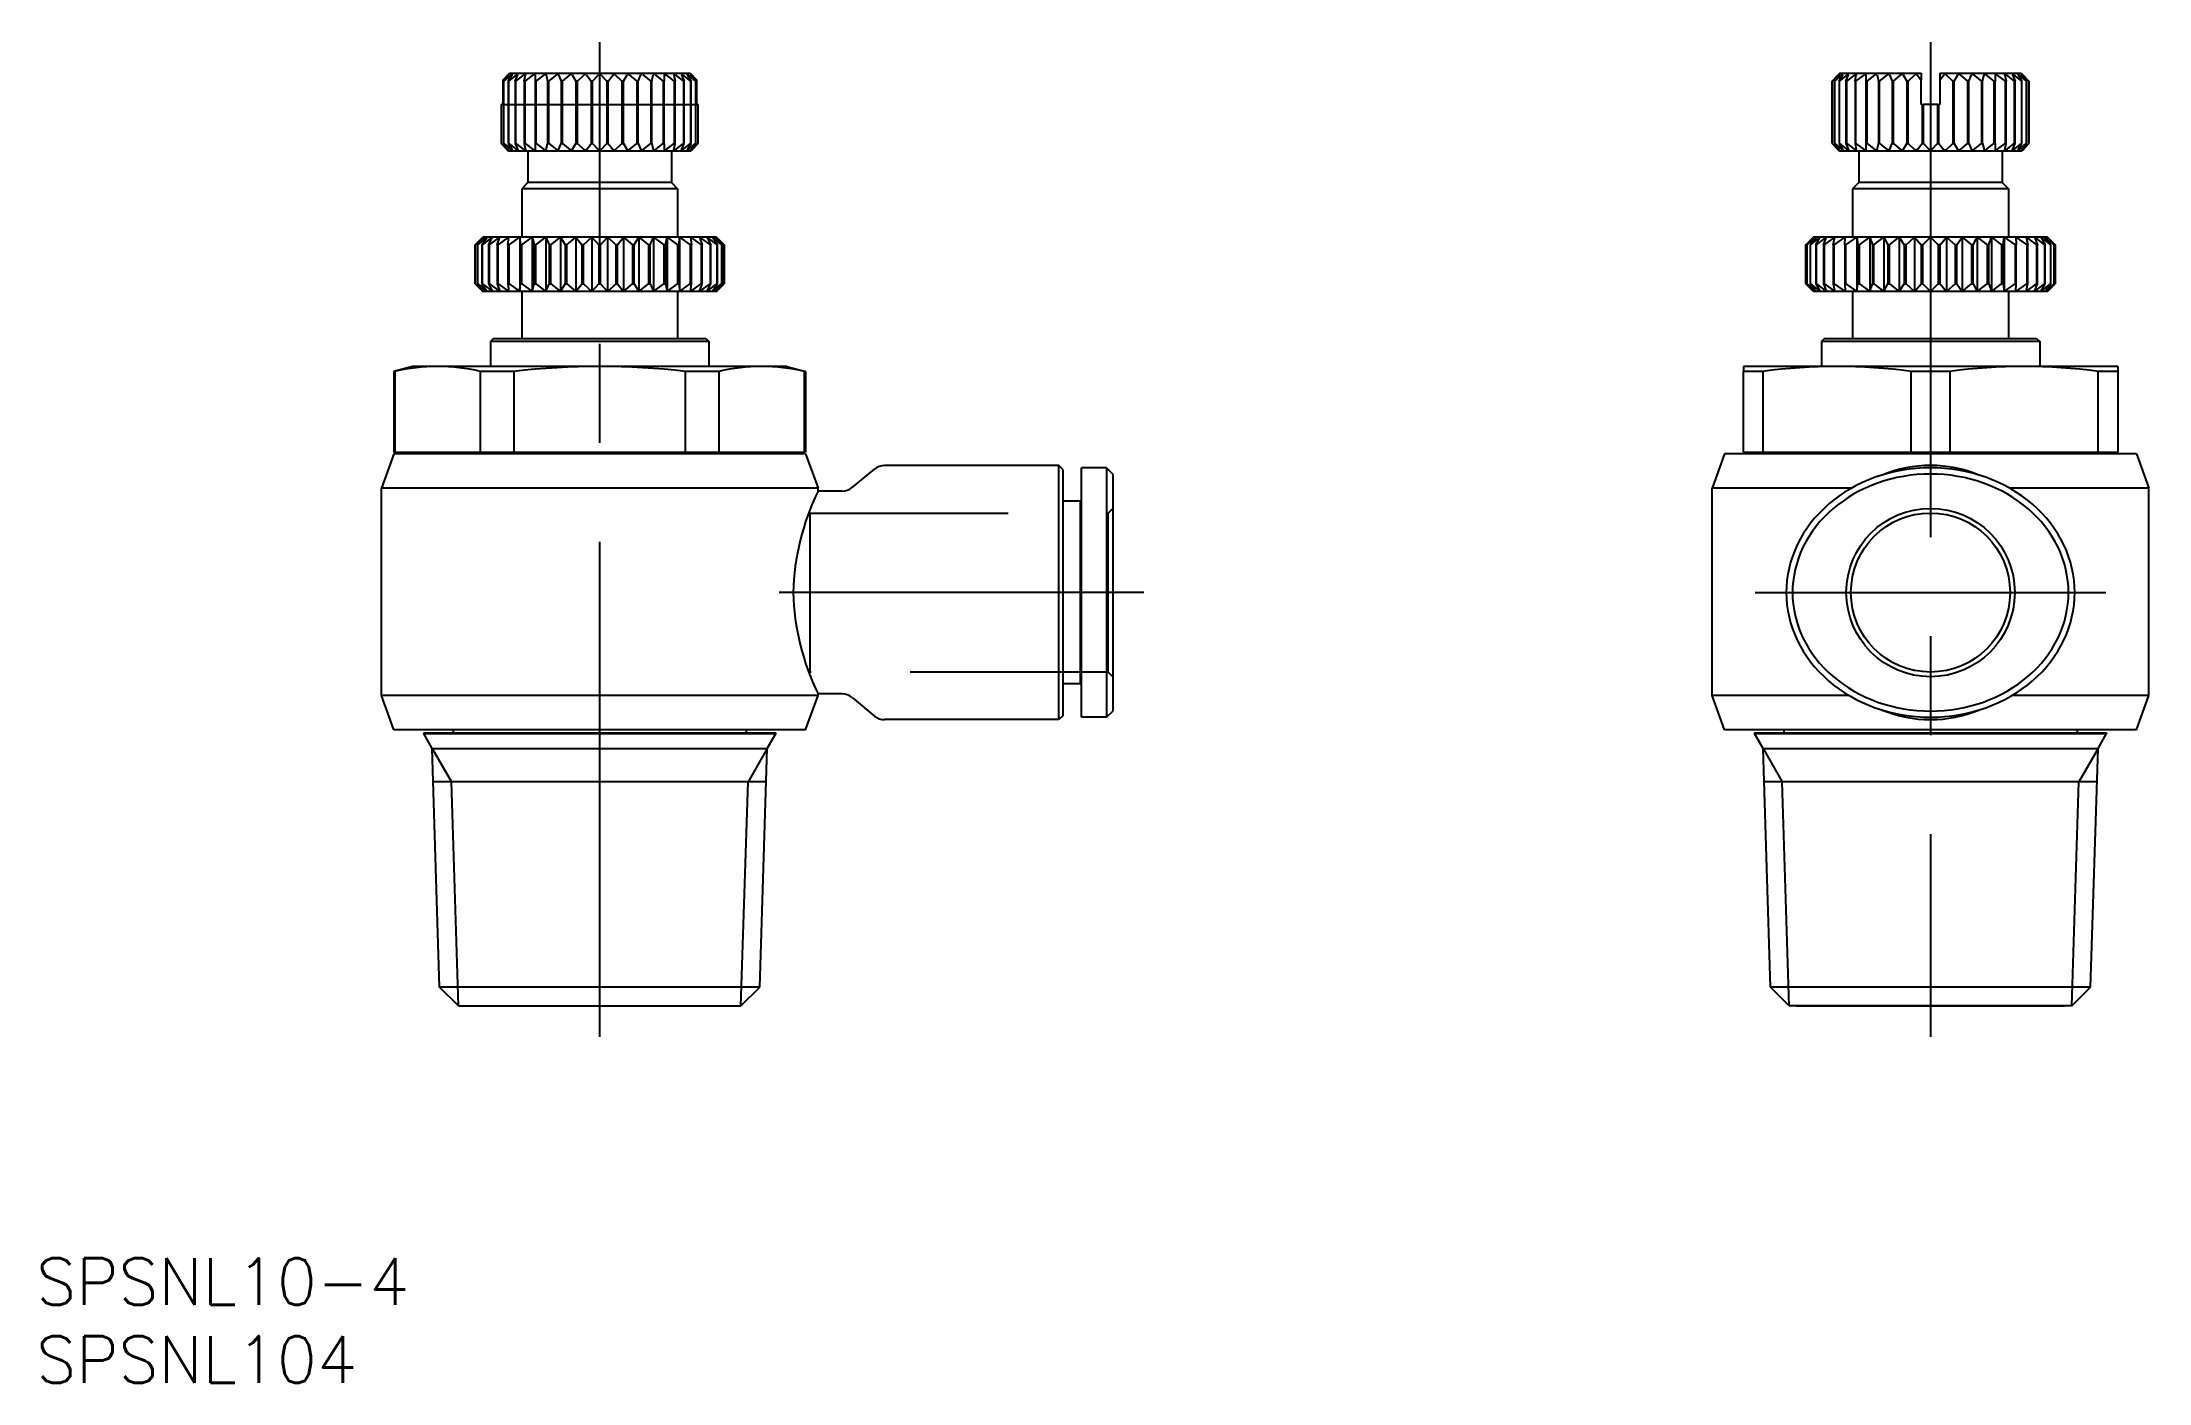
# Model space of a CAD drawing. Extents: x -121 to 14, y -51 to 35.
import ezdxf

# ---------------------------------------------------------------- set-up
doc = ezdxf.new("R2010")
doc.units = 0
doc.linetypes.add('CENTER', pattern=[50.8, 31.75, -6.35, 6.35, -6.35])
doc.linetypes.add('DASHED', pattern=[19.05, 12.7, -6.35])
doc.layers.get('0').update_dxf_attribs({"linetype": 'CONTINUOUS'})
doc.layers.add('CENTER', color=1, linetype='CENTER')
doc.styles.get("Standard").update_dxf_attribs({"font": 'txt.shx', "height": 3, "bigfont": 'bigfont.shx'})

# ---------------------------------------------------------------- blocks, each defined once
blk = doc.blocks.new('*U3')
at = {"color": 7, "linetype": 'CONTINUOUS'}
blk.add_text('SPSNL104', height=3, dxfattribs=at).set_placement((-121.46, -50.69))
blk = doc.blocks.new('*U4')
at = {"color": 7, "linetype": 'CONTINUOUS'}
blk.add_text('SPSNL10-4', height=3, dxfattribs=at).set_placement((-121.46, -45.69))

msp = doc.modelspace()

# ---------------------------------------------------------------- linework, layer by layer
at = {"color": 7, "linetype": 'CONTINUOUS'}
for p, q in [((-91.55, 32.87), (-91.12, 33.3)), ((-91.55, 32.87), (-91.2, 33.2)), ((-91.55, 32.87), (-91.55, 31.3)), ((-91.49, 32.8), (-91.17, 33.2)), ((-91.49, 32.8), (-91.49, 28.8)), ((-91.47, 32.8), (-91.49, 32.8)), ((-91.47, 32.8), (-90.99, 33.2)), ((-91.47, 28.8), (-91.47, 32.8)), ((-91.19, 32.8), (-90.95, 33.2)), ((-91.19, 32.8), (-91.19, 28.8)), ((-91.15, 32.8), (-91.19, 32.8)), ((-91.15, 32.8), (-90.64, 33.2)), ((-91.15, 28.8), (-91.15, 32.8)), ((-91.12, 33.3), (-79.53, 33.3)), ((-90.75, 32.8), (-90.58, 33.2)), ((-90.74, 32.8), (-90.74, 28.8)), ((-90.7, 32.8), (-90.74, 32.8)), ((-90.7, 32.8), (-90.17, 33.2)), ((-90.7, 28.8), (-90.7, 32.8)), ((-90.17, 32.8), (-90.08, 33.2)), ((-90.17, 32.8), (-90.17, 28.8)), ((-90.11, 32.8), (-90.17, 32.8)), ((-90.11, 32.8), (-89.57, 33.2)), ((-90.11, 28.8), (-90.11, 32.8)), ((-89.47, 33.2), (-89.47, 32.8)), ((-89.47, 32.8), (-89.47, 28.8)), ((-89.4, 32.8), (-89.47, 32.8)), ((-89.4, 32.8), (-88.87, 33.2)), ((-89.4, 28.8), (-89.4, 32.8)), ((-88.76, 33.2), (-88.67, 32.8)), ((-88.67, 32.8), (-88.67, 28.8)), ((-88.59, 32.8), (-88.67, 32.8)), ((-88.59, 32.8), (-88.08, 33.2)), ((-88.59, 28.8), (-88.59, 32.8)), ((-87.96, 33.2), (-87.79, 32.8)), ((-87.79, 32.8), (-87.79, 28.8)), ((-87.71, 32.8), (-87.79, 32.8)), ((-87.71, 32.8), (-87.23, 33.2)), ((-87.71, 28.8), (-87.71, 32.8)), ((-87.09, 33.2), (-86.85, 32.8)), ((-86.85, 32.8), (-86.85, 28.8)), ((-86.76, 32.8), (-86.85, 32.8)), ((-86.76, 32.8), (-86.33, 33.2)), ((-86.76, 28.8), (-86.76, 32.8)), ((-86.18, 33.2), (-85.87, 32.8)), ((-85.87, 32.8), (-85.87, 28.8)), ((-85.78, 32.8), (-85.87, 32.8)), ((-85.78, 32.8), (-85.4, 33.2)), ((-85.78, 28.8), (-85.78, 32.8)), ((-85.26, 33.2), (-84.88, 32.8)), ((-84.88, 32.8), (-84.88, 28.8)), ((-84.79, 32.8), (-84.88, 32.8)), ((-84.79, 32.8), (-84.47, 33.2)), ((-84.79, 28.8), (-84.79, 32.8)), ((-84.33, 33.2), (-83.9, 32.8)), ((-83.9, 32.8), (-83.9, 28.8)), ((-83.81, 32.8), (-83.9, 32.8)), ((-83.81, 32.8), (-83.56, 33.2)), ((-83.81, 28.8), (-83.81, 32.8)), ((-83.43, 33.2), (-82.95, 32.8)), ((-82.95, 32.8), (-82.95, 28.8)), ((-82.87, 32.8), (-82.95, 32.8)), ((-82.87, 32.8), (-82.7, 33.2)), ((-82.87, 28.8), (-82.87, 32.8)), ((-82.57, 33.2), (-82.06, 32.8)), ((-82.06, 32.8), (-82.06, 28.8)), ((-81.98, 32.8), (-82.06, 32.8)), ((-81.98, 32.8), (-81.9, 33.2)), ((-81.98, 28.8), (-81.98, 32.8)), ((-81.78, 33.2), (-81.25, 32.8)), ((-81.26, 32.8), (-81.26, 28.8)), ((-81.19, 32.8), (-81.26, 32.8)), ((-81.19, 33.2), (-81.19, 32.8)), ((-81.19, 28.8), (-81.19, 32.8)), ((-81.08, 33.2), (-80.55, 32.8)), ((-80.57, 33.2), (-80.49, 32.8)), ((-80.55, 32.8), (-80.55, 28.8)), ((-80.49, 32.8), (-80.55, 32.8)), ((-80.49, 33.2), (-79.96, 32.8)), ((-80.49, 28.8), (-80.49, 32.8)), ((-80.08, 33.2), (-79.91, 32.8)), ((-80.01, 33.2), (-79.5, 32.8)), ((-79.96, 32.8), (-79.96, 28.8)), ((-79.91, 32.8), (-79.96, 32.8)), ((-79.91, 28.8), (-79.91, 32.8)), ((-79.71, 33.2), (-79.47, 32.8)), ((-79.67, 33.2), (-79.19, 32.8)), ((-79.53, 33.3), (-79.11, 32.87)), ((-79.5, 32.8), (-79.5, 28.8)), ((-79.47, 32.8), (-79.5, 32.8)), ((-79.48, 33.2), (-79.17, 32.8)), ((-79.47, 28.8), (-79.47, 32.8)), ((-79.46, 33.2), (-79.11, 32.87)), ((-79.19, 32.8), (-79.19, 28.8)), ((-79.17, 32.8), (-79.19, 32.8)), ((-79.17, 28.8), (-79.17, 32.8)), ((-79.11, 31.3), (-79.11, 32.87)), ((-6.31, 32.8), (-5.93, 33.2)), ((-6.31, 32.8), (-6.31, 28.8)), ((-6.3, 32.8), (-6.31, 32.8)), ((-6.3, 32.8), (-5.87, 33.2)), ((-6.3, 28.8), (-6.3, 32.8)), ((-6.16, 32.8), (-5.85, 33.2)), ((-6.16, 32.8), (-6.16, 28.8)), ((-6.14, 32.8), (-6.16, 32.8)), ((-6.14, 32.8), (-5.66, 33.2)), ((-6.14, 28.8), (-6.14, 32.8)), ((-5.82, 33.3), (-5.93, 33.2)), ((-5.86, 32.8), (-5.62, 33.2)), ((-5.86, 32.8), (-5.86, 28.8)), ((-5.83, 32.8), (-5.86, 32.8)), ((-5.83, 32.8), (-5.32, 33.2)), ((-5.83, 28.8), (-5.83, 32.8)), ((-5.82, 33.3), (-0.6, 33.3)), ((-5.42, 32.8), (-5.25, 33.2)), ((-5.42, 32.8), (-5.42, 28.8)), ((-5.37, 32.8), (-5.42, 32.8)), ((-5.37, 32.8), (-4.84, 33.2)), ((-5.37, 28.8), (-5.37, 32.8)), ((-4.84, 32.8), (-4.76, 33.2)), ((-4.84, 32.8), (-4.84, 28.8)), ((-4.78, 32.8), (-4.84, 32.8)), ((-4.78, 32.8), (-4.24, 33.2)), ((-4.78, 28.8), (-4.78, 32.8)), ((-4.14, 33.2), (-4.14, 32.8)), ((-4.14, 32.8), (-4.14, 28.8)), ((-4.07, 32.8), (-4.14, 32.8)), ((-4.07, 32.8), (-3.54, 33.2)), ((-4.07, 28.8), (-4.07, 32.8)), ((-3.43, 33.2), (-3.34, 32.8)), ((-3.34, 32.8), (-3.34, 28.8)), ((-3.27, 32.8), (-3.34, 32.8)), ((-3.27, 32.8), (-2.76, 33.2)), ((-3.27, 28.8), (-3.27, 32.8)), ((-2.63, 33.2), (-2.46, 32.8)), ((-2.46, 32.8), (-2.46, 28.8)), ((-2.38, 32.8), (-2.46, 32.8)), ((-2.38, 32.8), (-1.9, 33.2)), ((-2.38, 28.8), (-2.38, 32.8)), ((-1.76, 33.2), (-1.52, 32.8)), ((-1.52, 32.8), (-1.52, 28.8)), ((-1.43, 32.8), (-1.52, 32.8)), ((-1.43, 32.8), (-1, 33.2)), ((-1.43, 28.8), (-1.43, 32.8)), ((-0.86, 33.2), (-0.6, 32.87)), ((-0.6, 33.3), (-0.6, 32.87)), ((-0.6, 31.3), (-0.6, 32.87)), ((0.6, 33.3), (5.82, 33.3)), ((0.6, 33.3), (0.6, 32.87)), ((0.6, 32.87), (0.86, 33.2)), ((0.6, 32.87), (0.6, 31.3)), ((1, 33.2), (1.43, 32.8)), ((1.43, 32.8), (1.43, 28.8)), ((1.52, 32.8), (1.43, 32.8)), ((1.52, 32.8), (1.76, 33.2)), ((1.52, 28.8), (1.52, 32.8)), ((1.9, 33.2), (2.38, 32.8)), ((2.38, 32.8), (2.38, 28.8)), ((2.46, 32.8), (2.38, 32.8)), ((2.46, 32.8), (2.63, 33.2)), ((2.46, 28.8), (2.46, 32.8)), ((2.76, 33.2), (3.27, 32.8)), ((3.27, 32.8), (3.27, 28.8)), ((3.34, 32.8), (3.27, 32.8)), ((3.34, 32.8), (3.43, 33.2)), ((3.34, 28.8), (3.34, 32.8)), ((3.54, 33.2), (4.07, 32.8)), ((4.07, 32.8), (4.07, 28.8)), ((4.14, 32.8), (4.07, 32.8)), ((4.14, 33.2), (4.14, 32.8)), ((4.14, 28.8), (4.14, 32.8)), ((4.24, 33.2), (4.78, 32.8)), ((4.76, 33.2), (4.84, 32.8)), ((4.78, 32.8), (4.78, 28.8)), ((4.84, 32.8), (4.78, 32.8)), ((4.84, 33.2), (5.37, 32.8)), ((4.84, 28.8), (4.84, 32.8)), ((5.25, 33.2), (5.42, 32.8)), ((5.32, 33.2), (5.83, 32.8)), ((5.37, 32.8), (5.37, 28.8)), ((5.42, 32.8), (5.37, 32.8)), ((5.42, 28.8), (5.42, 32.8)), ((5.62, 33.2), (5.86, 32.8)), ((5.66, 33.2), (6.14, 32.8)), ((5.82, 33.3), (5.9, 33.23)), ((5.83, 32.8), (5.83, 28.8)), ((5.86, 32.8), (5.83, 32.8)), ((5.85, 33.2), (6.16, 32.8)), ((5.86, 28.8), (5.86, 32.8)), ((5.87, 33.2), (6.3, 32.8)), ((5.9, 33.23), (6.31, 32.8)), ((6.14, 32.8), (6.14, 28.8)), ((6.16, 32.8), (6.14, 32.8)), ((6.16, 28.8), (6.16, 32.8)), ((6.3, 32.8), (6.3, 28.8)), ((6.31, 32.8), (6.3, 32.8)), ((6.31, 28.8), (6.31, 32.8)), ((-91.64, 31.3), (-91.63, 31.3)), ((-91.64, 31.3), (-91.64, 28.8)), ((-91.55, 31.3), (-91.63, 31.3)), ((-91.63, 28.8), (-91.63, 31.3)), ((-79.03, 31.3), (-79.11, 31.3)), ((-79.03, 31.3), (-79.02, 31.3)), ((-79.03, 31.3), (-79.03, 28.8)), ((-79.02, 28.8), (-79.02, 31.3)), ((-0.54, 31.3), (-0.6, 31.3)), ((-0.54, 31.3), (-0.54, 28.8)), ((-0.54, 31.3), (-0.45, 31.3)), ((-0.07, 31.3), (-0.45, 31.3)), ((-0.45, 28.8), (-0.45, 31.3)), ((0.07, 31.3), (-0.07, 31.3)), ((0.45, 31.3), (0.07, 31.3)), ((0.45, 31.3), (0.45, 28.8)), ((0.45, 31.3), (0.54, 31.3)), ((0.6, 31.3), (0.54, 31.3)), ((0.54, 28.8), (0.54, 31.3)), ((-91.64, 28.8), (-91.26, 28.4)), ((-91.64, 28.8), (-91.63, 28.8)), ((-91.63, 28.8), (-91.2, 28.4)), ((-91.49, 28.8), (-91.17, 28.4)), ((-91.49, 28.8), (-91.47, 28.8)), ((-91.47, 28.8), (-90.99, 28.4)), ((-91.26, 28.4), (-91.23, 28.38)), ((-91.15, 28.3), (-91.23, 28.38)), ((-91.19, 28.8), (-90.95, 28.4)), ((-91.19, 28.8), (-91.15, 28.8)), ((-91.15, 28.8), (-90.64, 28.4)), ((-90.75, 28.8), (-90.58, 28.4)), ((-90.74, 28.8), (-90.7, 28.8)), ((-90.7, 28.8), (-90.17, 28.4)), ((-90.17, 28.8), (-90.08, 28.4)), ((-90.17, 28.8), (-90.11, 28.8)), ((-90.11, 28.8), (-89.57, 28.4)), ((-89.47, 28.8), (-89.47, 28.4)), ((-89.47, 28.8), (-89.4, 28.8)), ((-89.4, 28.8), (-88.87, 28.4)), ((-88.76, 28.4), (-88.67, 28.8)), ((-88.67, 28.8), (-88.59, 28.8)), ((-88.59, 28.8), (-88.08, 28.4)), ((-87.96, 28.4), (-87.79, 28.8)), ((-87.79, 28.8), (-87.71, 28.8)), ((-87.71, 28.8), (-87.23, 28.4)), ((-87.09, 28.4), (-86.85, 28.8)), ((-86.85, 28.8), (-86.76, 28.8)), ((-86.76, 28.8), (-86.33, 28.4)), ((-86.18, 28.4), (-85.87, 28.8)), ((-85.87, 28.8), (-85.78, 28.8)), ((-85.78, 28.8), (-85.4, 28.4)), ((-85.26, 28.4), (-84.88, 28.8)), ((-84.88, 28.8), (-84.79, 28.8)), ((-84.79, 28.8), (-84.47, 28.4)), ((-84.33, 28.4), (-83.9, 28.8)), ((-83.9, 28.8), (-83.81, 28.8)), ((-83.81, 28.8), (-83.56, 28.4)), ((-83.43, 28.4), (-82.95, 28.8)), ((-82.95, 28.8), (-82.87, 28.8)), ((-82.87, 28.8), (-82.7, 28.4)), ((-82.57, 28.4), (-82.06, 28.8)), ((-82.06, 28.8), (-81.98, 28.8)), ((-81.98, 28.8), (-81.9, 28.4)), ((-81.78, 28.4), (-81.25, 28.8)), ((-81.26, 28.8), (-81.19, 28.8)), ((-81.19, 28.8), (-81.19, 28.4)), ((-81.08, 28.4), (-80.55, 28.8)), ((-80.57, 28.4), (-80.49, 28.8)), ((-80.55, 28.8), (-80.49, 28.8)), ((-80.49, 28.4), (-79.96, 28.8)), ((-80.08, 28.4), (-79.91, 28.8)), ((-80.01, 28.4), (-79.5, 28.8)), ((-79.96, 28.8), (-79.91, 28.8)), ((-79.71, 28.4), (-79.47, 28.8)), ((-79.67, 28.4), (-79.19, 28.8)), ((-79.5, 28.8), (-79.47, 28.8)), ((-79.5, 28.3), (-79.43, 28.38)), ((-79.48, 28.4), (-79.17, 28.8)), ((-79.46, 28.4), (-79.03, 28.8)), ((-79.43, 28.38), (-79.4, 28.4)), ((-79.4, 28.4), (-79.02, 28.8)), ((-79.19, 28.8), (-79.17, 28.8)), ((-79.03, 28.8), (-79.02, 28.8)), ((-6.31, 28.8), (-5.93, 28.4)), ((-6.31, 28.8), (-6.3, 28.8)), ((-6.3, 28.8), (-5.87, 28.4)), ((-6.16, 28.8), (-5.85, 28.4)), ((-6.16, 28.8), (-6.14, 28.8)), ((-6.14, 28.8), (-5.66, 28.4)), ((-5.93, 28.4), (-5.9, 28.38)), ((-5.82, 28.3), (-5.9, 28.38)), ((-5.86, 28.8), (-5.62, 28.4)), ((-5.86, 28.8), (-5.83, 28.8)), ((-5.83, 28.8), (-5.32, 28.4)), ((-5.42, 28.8), (-5.25, 28.4)), ((-5.42, 28.8), (-5.37, 28.8)), ((-5.37, 28.8), (-4.84, 28.4)), ((-4.84, 28.8), (-4.76, 28.4)), ((-4.84, 28.8), (-4.78, 28.8)), ((-4.78, 28.8), (-4.24, 28.4)), ((-4.14, 28.8), (-4.14, 28.4)), ((-4.14, 28.8), (-4.07, 28.8)), ((-4.07, 28.8), (-3.54, 28.4)), ((-3.43, 28.4), (-3.34, 28.8)), ((-3.34, 28.8), (-3.27, 28.8)), ((-3.27, 28.8), (-2.76, 28.4)), ((-2.63, 28.4), (-2.46, 28.8)), ((-2.46, 28.8), (-2.38, 28.8)), ((-2.38, 28.8), (-1.9, 28.4)), ((-1.76, 28.4), (-1.52, 28.8)), ((-1.52, 28.8), (-1.43, 28.8)), ((-1.43, 28.8), (-1, 28.4)), ((-0.86, 28.4), (-0.54, 28.8)), ((-0.54, 28.8), (-0.45, 28.8)), ((-0.45, 28.8), (-0.07, 28.4)), ((0.07, 28.4), (0.45, 28.8)), ((0.45, 28.8), (0.54, 28.8)), ((0.54, 28.8), (0.86, 28.4)), ((1, 28.4), (1.43, 28.8)), ((1.43, 28.8), (1.52, 28.8)), ((1.52, 28.8), (1.76, 28.4)), ((1.9, 28.4), (2.38, 28.8)), ((2.38, 28.8), (2.46, 28.8)), ((2.46, 28.8), (2.63, 28.4)), ((2.76, 28.4), (3.27, 28.8)), ((3.27, 28.8), (3.34, 28.8)), ((3.34, 28.8), (3.43, 28.4)), ((3.54, 28.4), (4.07, 28.8)), ((4.07, 28.8), (4.14, 28.8)), ((4.14, 28.8), (4.14, 28.4)), ((4.24, 28.4), (4.78, 28.8)), ((4.76, 28.4), (4.84, 28.8)), ((4.78, 28.8), (4.84, 28.8)), ((4.84, 28.4), (5.37, 28.8)), ((5.25, 28.4), (5.42, 28.8)), ((5.32, 28.4), (5.83, 28.8)), ((5.37, 28.8), (5.42, 28.8)), ((5.62, 28.4), (5.86, 28.8)), ((5.66, 28.4), (6.14, 28.8)), ((5.82, 28.3), (5.9, 28.38)), ((5.83, 28.8), (5.86, 28.8)), ((5.85, 28.4), (6.16, 28.8)), ((5.87, 28.4), (6.3, 28.8)), ((5.9, 28.38), (5.93, 28.4)), ((5.93, 28.4), (6.31, 28.8)), ((6.14, 28.8), (6.16, 28.8)), ((6.3, 28.8), (6.31, 28.8)), ((-79.5, 28.3), (-91.15, 28.3)), ((-89.93, 28.3), (-89.93, 26.3)), ((-80.73, 28.3), (-80.73, 26.3)), ((5.82, 28.3), (-5.82, 28.3)), ((-4.6, 28.3), (-4.6, 26.3)), ((4.6, 28.3), (4.6, 26.3)), ((-89.93, 26.3), (-90.33, 25.9)), ((-90.33, 25.9), (-90.33, 22.8)), ((-80.33, 25.9), (-90.33, 25.9)), ((-80.73, 26.3), (-89.93, 26.3)), ((-80.73, 26.3), (-80.33, 25.9)), ((-80.33, 25.9), (-80.33, 22.8)), ((-4.6, 26.3), (-5, 25.9)), ((5, 25.9), (-5, 25.9)), ((-5, 25.9), (-5, 22.8)), ((4.6, 26.3), (-4.6, 26.3)), ((4.6, 26.3), (5, 25.9)), ((5, 25.9), (5, 22.8)), ((-93.31, 22.3), (-92.83, 22.8)), ((-93.31, 22.3), (-92.76, 22.8)), ((-93.31, 22.3), (-93.31, 19.8)), ((-93.31, 19.8), (-93.31, 22.3)), ((-93.31, 22.3), (-93.31, 22.3)), ((-93.17, 22.3), (-92.76, 22.8)), ((-93.17, 22.3), (-93.17, 19.8)), ((-93.15, 22.3), (-93.17, 22.3)), ((-93.15, 22.3), (-92.55, 22.8)), ((-93.15, 19.8), (-93.15, 22.3)), ((-92.89, 22.3), (-92.55, 22.8)), ((-92.89, 22.3), (-92.89, 19.8)), ((-92.85, 22.3), (-92.89, 22.3)), ((-92.85, 22.3), (-92.21, 22.8)), ((-92.85, 19.8), (-92.85, 22.3)), ((-77.83, 22.8), (-92.83, 22.8)), ((-92.46, 22.3), (-92.21, 22.8)), ((-92.46, 22.3), (-92.46, 19.8)), ((-92.4, 22.3), (-92.46, 22.3)), ((-92.4, 22.3), (-91.74, 22.8)), ((-92.4, 19.8), (-92.4, 22.3)), ((-91.9, 22.3), (-91.74, 22.8)), ((-91.9, 22.3), (-91.9, 19.8)), ((-91.83, 22.3), (-91.9, 22.3)), ((-91.83, 22.3), (-91.15, 22.8)), ((-91.83, 19.8), (-91.83, 22.3)), ((-91.22, 22.3), (-91.15, 22.8)), ((-91.22, 22.3), (-91.22, 19.8)), ((-91.13, 22.3), (-91.22, 22.3)), ((-91.13, 22.3), (-90.45, 22.8)), ((-91.13, 19.8), (-91.13, 22.3)), ((-90.45, 22.8), (-90.45, 19.3)), ((-90.45, 22.8), (-90.42, 22.3)), ((-90.42, 22.3), (-90.42, 19.8)), ((-90.33, 22.3), (-90.42, 22.3)), ((-90.33, 22.3), (-89.65, 22.8)), ((-90.33, 19.8), (-90.33, 22.3)), ((-89.65, 22.8), (-89.65, 19.3)), ((-89.65, 22.8), (-89.54, 22.3)), ((-89.54, 22.3), (-89.54, 19.8)), ((-89.43, 22.3), (-89.54, 22.3)), ((-89.43, 22.3), (-88.78, 22.8)), ((-89.43, 19.8), (-89.43, 22.3)), ((-88.78, 22.8), (-88.78, 19.3)), ((-88.78, 22.8), (-88.57, 22.3)), ((-88.57, 22.3), (-88.57, 19.8)), ((-88.46, 22.3), (-88.57, 22.3)), ((-88.46, 22.3), (-87.84, 22.8)), ((-88.46, 19.8), (-88.46, 22.3)), ((-87.84, 22.8), (-87.84, 19.3)), ((-87.84, 22.8), (-87.54, 22.3)), ((-87.54, 22.3), (-87.54, 19.8)), ((-87.43, 22.3), (-87.54, 22.3)), ((-87.43, 22.3), (-86.86, 22.8)), ((-87.43, 19.8), (-87.43, 22.3)), ((-86.85, 22.8), (-86.85, 19.3)), ((-86.85, 22.8), (-86.48, 22.3)), ((-86.48, 22.3), (-86.48, 19.8)), ((-86.36, 22.3), (-86.48, 22.3)), ((-86.36, 22.3), (-85.84, 22.8)), ((-86.36, 19.8), (-86.36, 22.3)), ((-85.84, 22.8), (-85.84, 19.3)), ((-85.84, 22.8), (-85.39, 22.3)), ((-85.39, 22.3), (-85.39, 19.8)), ((-85.27, 22.3), (-85.39, 22.3)), ((-85.27, 22.3), (-84.82, 22.8)), ((-85.27, 19.8), (-85.27, 22.3)), ((-84.82, 22.8), (-84.82, 19.3)), ((-84.81, 22.8), (-84.3, 22.3)), ((-84.3, 22.3), (-84.3, 19.8)), ((-84.18, 22.3), (-84.3, 22.3)), ((-84.18, 22.3), (-83.8, 22.8)), ((-84.18, 19.8), (-84.18, 22.3)), ((-83.8, 22.8), (-83.8, 19.3)), ((-83.8, 22.8), (-83.23, 22.3)), ((-83.23, 22.3), (-83.23, 19.8)), ((-83.11, 22.3), (-83.23, 22.3)), ((-83.11, 22.3), (-82.82, 22.8)), ((-83.11, 19.8), (-83.11, 22.3)), ((-82.82, 22.8), (-82.82, 19.3)), ((-82.82, 22.8), (-82.2, 22.3)), ((-82.2, 22.3), (-82.2, 19.8)), ((-82.09, 22.3), (-82.2, 22.3)), ((-82.09, 22.3), (-81.88, 22.8)), ((-82.09, 19.8), (-82.09, 22.3)), ((-81.88, 22.8), (-81.88, 19.3)), ((-81.88, 22.8), (-81.22, 22.3)), ((-81.22, 22.3), (-81.22, 19.8)), ((-81.12, 22.3), (-81.22, 22.3)), ((-81.12, 22.3), (-81, 22.8)), ((-81.12, 19.8), (-81.12, 22.3)), ((-81, 22.8), (-81, 19.3)), ((-81, 22.8), (-80.33, 22.3)), ((-80.33, 22.3), (-80.33, 19.8)), ((-80.23, 22.3), (-80.33, 22.3)), ((-80.23, 22.3), (-80.21, 22.8)), ((-80.23, 19.8), (-80.23, 22.3)), ((-80.21, 22.8), (-79.52, 22.3)), ((-80.21, 22.8), (-80.21, 19.3)), ((-79.52, 22.3), (-79.52, 19.8)), ((-79.44, 22.3), (-79.52, 22.3)), ((-79.51, 22.8), (-78.83, 22.3)), ((-79.51, 22.8), (-79.44, 22.3)), ((-79.44, 19.8), (-79.44, 22.3)), ((-78.92, 22.8), (-78.25, 22.3)), ((-78.92, 22.8), (-78.76, 22.3)), ((-78.83, 22.3), (-78.83, 19.8)), ((-78.76, 22.3), (-78.83, 22.3)), ((-78.76, 19.8), (-78.76, 22.3)), ((-78.45, 22.8), (-77.81, 22.3)), ((-78.45, 22.8), (-78.2, 22.3)), ((-78.25, 22.3), (-78.25, 19.8)), ((-78.2, 22.3), (-78.25, 22.3)), ((-78.2, 19.8), (-78.2, 22.3)), ((-78.1, 22.8), (-77.51, 22.3)), ((-78.1, 22.8), (-77.77, 22.3)), ((-77.9, 22.8), (-77.35, 22.3)), ((-77.9, 22.8), (-77.48, 22.3)), ((-77.83, 22.8), (-77.34, 22.3)), ((-77.81, 22.3), (-77.81, 19.8)), ((-77.77, 22.3), (-77.81, 22.3)), ((-77.77, 19.8), (-77.77, 22.3)), ((-77.51, 22.3), (-77.51, 19.8)), ((-77.48, 22.3), (-77.51, 22.3)), ((-77.48, 19.8), (-77.48, 22.3)), ((-77.35, 22.3), (-77.35, 19.8)), ((-77.34, 22.3), (-77.35, 22.3)), ((-77.34, 19.8), (-77.34, 22.3)), ((-8, 22.3), (-7.48, 22.8)), ((-7.5, 22.8), (-8, 22.3)), ((-8, 19.8), (-8, 22.3)), ((-8, 19.8), (-8, 22.3)), ((-8, 22.3), (-8, 22.3)), ((-7.93, 22.3), (-7.48, 22.8)), ((-7.93, 22.3), (-7.93, 19.8)), ((-7.92, 22.3), (-7.93, 22.3)), ((-7.92, 22.3), (-7.34, 22.8)), ((-7.92, 19.8), (-7.92, 22.3)), ((-7.72, 22.3), (-7.34, 22.8)), ((-7.72, 22.3), (-7.72, 19.8)), ((-7.69, 22.3), (-7.72, 22.3)), ((-7.69, 22.3), (-7.07, 22.8)), ((-7.69, 19.8), (-7.69, 22.3)), ((7.5, 22.8), (-7.5, 22.8)), ((-7.36, 22.3), (-7.07, 22.8)), ((-7.36, 22.3), (-7.36, 19.8)), ((-7.31, 22.3), (-7.36, 22.3)), ((-7.31, 22.3), (-6.66, 22.8)), ((-7.31, 19.8), (-7.31, 22.3)), ((-6.87, 22.3), (-6.66, 22.8)), ((-6.87, 22.3), (-6.87, 19.8)), ((-6.8, 22.3), (-6.87, 22.3)), ((-6.8, 22.3), (-6.13, 22.8)), ((-6.8, 19.8), (-6.8, 22.3)), ((-6.24, 22.3), (-6.13, 22.8)), ((-6.24, 22.3), (-6.24, 19.8)), ((-6.17, 22.3), (-6.24, 22.3)), ((-6.17, 22.3), (-5.48, 22.8)), ((-6.17, 19.8), (-6.17, 22.3)), ((-5.5, 22.3), (-5.48, 22.8)), ((-5.5, 22.3), (-5.5, 19.8)), ((-5.42, 22.3), (-5.5, 22.3)), ((-5.42, 22.3), (-4.73, 22.8)), ((-5.42, 19.8), (-5.42, 22.3)), ((-4.73, 22.8), (-4.73, 19.3)), ((-4.73, 22.8), (-4.66, 22.3)), ((-4.66, 22.3), (-4.66, 19.8)), ((-4.56, 22.3), (-4.66, 22.3)), ((-4.56, 22.3), (-3.9, 22.8)), ((-4.56, 19.8), (-4.56, 22.3)), ((-3.9, 22.8), (-3.9, 19.3)), ((-3.9, 22.8), (-3.73, 22.3)), ((-3.73, 22.3), (-3.73, 19.8)), ((-3.63, 22.3), (-3.73, 22.3)), ((-3.63, 22.3), (-2.99, 22.8)), ((-3.63, 19.8), (-3.63, 22.3)), ((-2.99, 22.8), (-2.99, 19.3)), ((-2.99, 22.8), (-2.74, 22.3)), ((-2.74, 22.3), (-2.74, 19.8)), ((-2.62, 22.3), (-2.74, 22.3)), ((-2.62, 22.3), (-2.02, 22.8)), ((-2.62, 19.8), (-2.62, 22.3)), ((-2.02, 22.8), (-2.02, 19.3)), ((-2.02, 22.8), (-1.69, 22.3)), ((-1.69, 22.3), (-1.69, 19.8)), ((-1.57, 22.3), (-1.69, 22.3)), ((-1.57, 22.3), (-1.02, 22.8)), ((-1.57, 19.8), (-1.57, 22.3)), ((-1.02, 22.8), (-1.02, 19.3)), ((-1.02, 22.8), (-0.61, 22.3)), ((-0.61, 22.3), (-0.61, 19.8)), ((-0.49, 22.3), (-0.61, 22.3)), ((-0.49, 22.3), (0, 22.8)), ((-0.49, 19.8), (-0.49, 22.3)), ((0, 22.8), (0, 19.3)), ((0, 22.8), (0.49, 22.3)), ((0.49, 22.3), (0.49, 19.8)), ((0.61, 22.3), (0.49, 22.3)), ((0.61, 22.3), (1.02, 22.8)), ((0.61, 19.8), (0.61, 22.3)), ((1.02, 22.8), (1.02, 19.3)), ((1.02, 22.8), (1.57, 22.3)), ((1.57, 22.3), (1.57, 19.8)), ((1.69, 22.3), (1.57, 22.3)), ((1.69, 22.3), (2.02, 22.8)), ((1.69, 19.8), (1.69, 22.3)), ((2.02, 22.8), (2.62, 22.3)), ((2.02, 22.8), (2.02, 19.3)), ((2.62, 22.3), (2.62, 19.8)), ((2.74, 22.3), (2.62, 22.3)), ((2.74, 22.3), (2.99, 22.8)), ((2.74, 19.8), (2.74, 22.3)), ((2.99, 22.8), (2.99, 19.3)), ((2.99, 22.8), (3.63, 22.3)), ((3.63, 22.3), (3.63, 19.8)), ((3.73, 22.3), (3.63, 22.3)), ((3.73, 22.3), (3.9, 22.8)), ((3.73, 19.8), (3.73, 22.3)), ((3.9, 22.8), (3.9, 19.3)), ((3.9, 22.8), (4.56, 22.3)), ((4.56, 22.3), (4.56, 19.8)), ((4.66, 22.3), (4.56, 22.3)), ((4.66, 22.3), (4.73, 22.8)), ((4.66, 19.8), (4.66, 22.3)), ((4.73, 22.8), (4.73, 19.3)), ((4.73, 22.8), (5.42, 22.3)), ((5.42, 22.3), (5.42, 19.8)), ((5.5, 22.3), (5.42, 22.3)), ((5.48, 22.8), (5.5, 22.3)), ((5.48, 22.8), (6.17, 22.3)), ((5.5, 19.8), (5.5, 22.3)), ((6.13, 22.8), (6.24, 22.3)), ((6.13, 22.8), (6.8, 22.3)), ((6.17, 22.3), (6.17, 19.8)), ((6.24, 22.3), (6.17, 22.3)), ((6.24, 19.8), (6.24, 22.3)), ((6.66, 22.8), (6.87, 22.3)), ((6.66, 22.8), (7.31, 22.3)), ((6.8, 22.3), (6.8, 19.8)), ((6.87, 22.3), (6.8, 22.3)), ((6.87, 19.8), (6.87, 22.3)), ((7.07, 22.8), (7.36, 22.3)), ((7.07, 22.8), (7.69, 22.3)), ((7.31, 22.3), (7.31, 19.8)), ((7.36, 22.3), (7.31, 22.3)), ((7.34, 22.8), (7.92, 22.3)), ((7.34, 22.8), (7.72, 22.3)), ((7.36, 19.8), (7.36, 22.3)), ((7.48, 22.8), (7.93, 22.3)), ((7.48, 22.8), (8, 22.3)), ((7.5, 22.8), (8, 22.3)), ((7.69, 22.3), (7.69, 19.8)), ((7.72, 22.3), (7.69, 22.3)), ((7.72, 19.8), (7.72, 22.3)), ((7.92, 22.3), (7.92, 19.8)), ((7.93, 22.3), (7.92, 22.3)), ((7.93, 19.8), (7.93, 22.3)), ((8, 22.3), (8, 19.8)), ((8, 19.8), (8, 22.3)), ((8, 22.3), (8, 22.3)), ((-93.31, 19.8), (-92.83, 19.3)), ((-93.31, 19.8), (-92.76, 19.3)), ((-93.31, 19.8), (-93.31, 19.8)), ((-93.17, 19.8), (-93.15, 19.8)), ((-93.17, 19.8), (-92.76, 19.3)), ((-93.15, 19.8), (-92.55, 19.3)), ((-92.89, 19.8), (-92.85, 19.8)), ((-92.89, 19.8), (-92.55, 19.3)), ((-92.85, 19.8), (-92.21, 19.3)), ((-77.83, 19.3), (-92.83, 19.3)), ((-92.46, 19.8), (-92.4, 19.8)), ((-92.46, 19.8), (-92.21, 19.3)), ((-92.4, 19.8), (-91.74, 19.3)), ((-91.9, 19.8), (-91.83, 19.8)), ((-91.9, 19.8), (-91.74, 19.3)), ((-91.83, 19.8), (-91.15, 19.3)), ((-91.22, 19.8), (-91.13, 19.8)), ((-91.22, 19.8), (-91.15, 19.3)), ((-91.13, 19.8), (-90.45, 19.3)), ((-90.45, 19.3), (-90.42, 19.8)), ((-90.42, 19.8), (-90.33, 19.8)), ((-90.33, 19.8), (-89.65, 19.3)), ((-90.33, 19.3), (-90.33, 16.3)), ((-89.65, 19.3), (-89.54, 19.8)), ((-89.54, 19.8), (-89.43, 19.8)), ((-89.43, 19.8), (-88.78, 19.3)), ((-88.78, 19.3), (-88.57, 19.8)), ((-88.57, 19.8), (-88.46, 19.8)), ((-88.46, 19.8), (-87.84, 19.3)), ((-87.84, 19.3), (-87.54, 19.8)), ((-87.54, 19.8), (-87.43, 19.8)), ((-87.43, 19.8), (-86.86, 19.3)), ((-86.85, 19.3), (-86.48, 19.8)), ((-86.48, 19.8), (-86.36, 19.8)), ((-86.36, 19.8), (-85.84, 19.3)), ((-85.84, 19.3), (-85.39, 19.8)), ((-85.39, 19.8), (-85.27, 19.8)), ((-85.27, 19.8), (-84.82, 19.3)), ((-84.81, 19.3), (-84.3, 19.8)), ((-84.3, 19.8), (-84.18, 19.8)), ((-84.18, 19.8), (-83.8, 19.3)), ((-83.8, 19.3), (-83.23, 19.8)), ((-83.23, 19.8), (-83.11, 19.8)), ((-83.11, 19.8), (-82.82, 19.3)), ((-82.82, 19.3), (-82.2, 19.8)), ((-82.2, 19.8), (-82.09, 19.8)), ((-82.09, 19.8), (-81.88, 19.3)), ((-81.88, 19.3), (-81.22, 19.8)), ((-81.22, 19.8), (-81.12, 19.8)), ((-81.12, 19.8), (-81, 19.3)), ((-81, 19.3), (-80.33, 19.8)), ((-80.33, 19.8), (-80.23, 19.8)), ((-80.33, 19.3), (-80.33, 16.3)), ((-80.23, 19.8), (-80.21, 19.3)), ((-80.21, 19.3), (-79.52, 19.8)), ((-79.52, 19.8), (-79.44, 19.8)), ((-79.51, 19.3), (-78.83, 19.8)), ((-79.51, 19.3), (-79.44, 19.8)), ((-78.92, 19.3), (-78.25, 19.8)), ((-78.92, 19.3), (-78.76, 19.8)), ((-78.83, 19.8), (-78.76, 19.8)), ((-78.45, 19.3), (-77.81, 19.8)), ((-78.45, 19.3), (-78.2, 19.8)), ((-78.25, 19.8), (-78.2, 19.8)), ((-78.1, 19.3), (-77.51, 19.8)), ((-78.1, 19.3), (-77.77, 19.8)), ((-77.9, 19.3), (-77.35, 19.8)), ((-77.9, 19.3), (-77.48, 19.8)), ((-77.83, 19.3), (-77.34, 19.8)), ((-77.81, 19.8), (-77.77, 19.8)), ((-77.51, 19.8), (-77.48, 19.8)), ((-77.35, 19.8), (-77.34, 19.8)), ((-8, 19.8), (-7.48, 19.3)), ((-8, 19.8), (-8, 19.8)), ((-7.5, 19.3), (-8, 19.8)), ((-7.93, 19.8), (-7.48, 19.3)), ((-7.93, 19.8), (-7.92, 19.8)), ((-7.92, 19.8), (-7.34, 19.3)), ((-7.72, 19.8), (-7.34, 19.3)), ((-7.72, 19.8), (-7.69, 19.8)), ((-7.69, 19.8), (-7.07, 19.3)), ((7.5, 19.3), (-7.5, 19.3)), ((-7.36, 19.8), (-7.07, 19.3)), ((-7.36, 19.8), (-7.31, 19.8)), ((-7.31, 19.8), (-6.66, 19.3)), ((-6.87, 19.8), (-6.66, 19.3)), ((-6.87, 19.8), (-6.8, 19.8)), ((-6.8, 19.8), (-6.13, 19.3)), ((-6.24, 19.8), (-6.13, 19.3)), ((-6.24, 19.8), (-6.17, 19.8)), ((-6.17, 19.8), (-5.48, 19.3)), ((-5.5, 19.8), (-5.48, 19.3)), ((-5.5, 19.8), (-5.42, 19.8)), ((-5.42, 19.8), (-4.73, 19.3)), ((-5, 19.3), (-5, 16.3)), ((-4.73, 19.3), (-4.66, 19.8)), ((-4.66, 19.8), (-4.56, 19.8)), ((-4.56, 19.8), (-3.9, 19.3)), ((-3.9, 19.3), (-3.73, 19.8)), ((-3.73, 19.8), (-3.63, 19.8)), ((-3.63, 19.8), (-2.99, 19.3)), ((-2.99, 19.3), (-2.74, 19.8)), ((-2.74, 19.8), (-2.62, 19.8)), ((-2.62, 19.8), (-2.02, 19.3)), ((-2.02, 19.3), (-1.69, 19.8)), ((-1.69, 19.8), (-1.57, 19.8)), ((-1.57, 19.8), (-1.02, 19.3)), ((-1.02, 19.3), (-0.61, 19.8)), ((-0.61, 19.8), (-0.49, 19.8)), ((-0.49, 19.8), (0, 19.3)), ((0, 19.3), (0.49, 19.8)), ((0.49, 19.8), (0.61, 19.8)), ((0.61, 19.8), (1.02, 19.3)), ((1.02, 19.3), (1.57, 19.8)), ((1.57, 19.8), (1.69, 19.8)), ((1.69, 19.8), (2.02, 19.3)), ((2.02, 19.3), (2.62, 19.8)), ((2.62, 19.8), (2.74, 19.8)), ((2.74, 19.8), (2.99, 19.3)), ((2.99, 19.3), (3.63, 19.8)), ((3.63, 19.8), (3.73, 19.8)), ((3.73, 19.8), (3.9, 19.3)), ((3.9, 19.3), (4.56, 19.8)), ((4.56, 19.8), (4.66, 19.8)), ((4.66, 19.8), (4.73, 19.3)), ((4.73, 19.3), (5.42, 19.8)), ((5, 19.3), (5, 16.3)), ((5.42, 19.8), (5.5, 19.8)), ((5.48, 19.3), (5.5, 19.8)), ((5.48, 19.3), (6.17, 19.8)), ((6.13, 19.3), (6.24, 19.8)), ((6.13, 19.3), (6.8, 19.8)), ((6.17, 19.8), (6.24, 19.8)), ((6.66, 19.3), (6.87, 19.8)), ((6.66, 19.3), (7.31, 19.8)), ((6.8, 19.8), (6.87, 19.8)), ((7.07, 19.3), (7.36, 19.8)), ((7.07, 19.3), (7.69, 19.8)), ((7.31, 19.8), (7.36, 19.8)), ((7.34, 19.3), (7.92, 19.8)), ((7.34, 19.3), (7.72, 19.8)), ((7.48, 19.3), (7.93, 19.8)), ((7.48, 19.3), (8, 19.8)), ((7.5, 19.3), (8, 19.8)), ((7.69, 19.8), (7.72, 19.8)), ((7.92, 19.8), (7.93, 19.8)), ((8, 19.8), (8, 19.8)), ((-92.13, 16.3), (-92.33, 16.1)), ((-92.13, 16.3), (-78.53, 16.3)), ((-78.53, 16.3), (-78.33, 16.1)), ((-6.8, 16.3), (-7, 16.1)), ((-6.8, 16.3), (6.8, 16.3)), ((6.8, 16.3), (7, 16.1)), ((-78.33, 16.1), (-92.33, 16.1)), ((-92.33, 16.1), (-92.33, 14.5)), ((-78.33, 16.1), (-78.33, 14.5)), ((7, 16.1), (-7, 16.1)), ((-7, 16.1), (-7, 14.5)), ((7, 16.1), (7, 14.5)), ((-97.33, 14.5), (-98.53, 14.18)), ((-98.53, 14.18), (-98.53, 9)), ((-98.47, 14.18), (-98.53, 14.18)), ((-98.47, 14.18), (-98.47, 9)), ((-95.72, 14.5), (-97.33, 14.5)), ((-85.33, 14.5), (-95.72, 14.5)), ((-92.97, 9), (-92.97, 14.18)), ((-90.83, 14.18), (-92.97, 14.18)), ((-90.83, 14.18), (-90.83, 9)), ((-74.94, 14.5), (-85.33, 14.5)), ((-77.69, 14.18), (-79.83, 14.18)), ((-79.83, 9), (-79.83, 14.18)), ((-77.69, 14.18), (-77.69, 9)), ((-73.33, 14.5), (-74.94, 14.5)), ((-73.33, 14.5), (-72.13, 14.18)), ((-72.19, 9), (-72.19, 14.18)), ((-72.13, 14.18), (-72.19, 14.18)), ((-72.13, 14.18), (-72.13, 9)), ((-6, 14.5), (-12, 14.5)), ((-12, 14.5), (-12, 14.18)), ((-12, 9), (-12, 14.18)), ((-10.76, 14.18), (-12, 14.18)), ((-10.76, 14.18), (-10.76, 9)), ((6, 14.5), (-6, 14.5)), ((-1.24, 9), (-1.24, 14.18)), ((1.24, 14.18), (-1.24, 14.18)), ((1.24, 14.18), (1.24, 9)), ((12, 14.5), (6, 14.5)), ((10.76, 9), (10.76, 14.18)), ((12, 14.18), (10.76, 14.18)), ((12, 14.5), (12, 14.18)), ((12, 14.18), (12, 9)), ((-98.53, 8.9), (-99.33, 6.7)), ((-98.53, 9), (-98.47, 9)), ((-72.13, 8.9), (-98.53, 8.9)), ((-98.47, 9), (-92.97, 9)), ((-94.73, 9), (-94.73, 8.9)), ((-92.97, 9), (-90.83, 9)), ((-90.83, 9), (-79.83, 9)), ((-79.83, 9), (-77.69, 9)), ((-77.69, 9), (-72.19, 9)), ((-75.93, 9), (-75.93, 8.9)), ((-72.19, 9), (-72.13, 9)), ((-72.13, 8.9), (-71.33, 6.7)), ((-55.88, 8.15), (-67.07, 8.15)), ((-55.88, -8.15), (-55.88, 8.15)), ((-55.63, 7.9), (-55.88, 8.15)), ((-13.2, 8.9), (-14, 6.7)), ((13.2, 8.9), (-13.2, 8.9)), ((-12, 9), (-10.76, 9)), ((-10.76, 9), (-1.24, 9)), ((-9.4, 9), (-9.4, 8.9)), ((-1.24, 9), (1.24, 9)), ((1.24, 9), (10.76, 9)), ((9.4, 9), (9.4, 8.9)), ((10.76, 9), (12, 9)), ((13.2, 8.9), (14, 6.7)), ((-69.15, 6.73), (-67.71, 7.92)), ((-55.63, 7.9), (-55.63, -7.9)), ((-54.43, -8), (-54.43, 8)), ((-52.83, 8), (-54.43, 8)), ((-52.83, 8), (-52.83, -8)), ((-52.83, 8), (-52.43, 7.6)), ((-52.43, 7.6), (-52.43, -7.6)), ((-99.33, -6.6), (-99.33, 6.7)), ((-71.33, 6.7), (-99.33, 6.7)), ((-71.33, 6.5), (-71.33, 6.7)), ((-69.79, 6.5), (-71.33, 6.5)), ((-54.53, 5.85), (-55.63, 5.85)), ((-54.53, 5.85), (-54.43, 5.95)), ((-54.53, 5.85), (-54.53, -5.85)), ((-14, -6.6), (-14, 6.7)), ((-5.05, 6.7), (-14, 6.7)), ((14, 6.7), (5.05, 6.7)), ((14, -6.6), (14, 6.7)), ((-71.33, -6.6), (-99.33, -6.6)), ((-98.53, -8.8), (-99.33, -6.6)), ((-72.13, -8.8), (-71.33, -6.6)), ((-69.79, -6.5), (-71.33, -6.5)), ((-71.33, -6.6), (-71.33, -6.5)), ((-69.15, -6.73), (-67.71, -7.92)), ((-54.53, -5.85), (-55.63, -5.85)), ((-54.53, -5.85), (-54.43, -5.95)), ((-13.2, -8.8), (-14, -6.6)), ((-5.22, -6.6), (-14, -6.6)), ((14, -6.6), (5.22, -6.6)), ((13.2, -8.8), (14, -6.6)), ((-55.63, -7.9), (-55.88, -8.15)), ((-52.83, -8), (-54.43, -8)), ((-52.83, -8), (-52.43, -7.6)), ((-72.13, -8.8), (-98.53, -8.8)), ((-96.61, -9), (-74.04, -9)), ((-96.61, -9), (-96.61, -9.05)), ((-96.61, -9.05), (-74.04, -9.05)), ((-96.07, -10), (-96.61, -9.05)), ((-94.73, -8.8), (-94.73, -9)), ((-75.93, -8.8), (-75.93, -9)), ((-74.59, -10), (-74.04, -9.05)), ((-74.04, -9), (-74.04, -9.05)), ((-55.88, -8.15), (-67.07, -8.15)), ((13.2, -8.8), (-13.2, -8.8)), ((-11.29, -9), (11.29, -9)), ((-11.29, -9), (-11.29, -9.05)), ((-11.29, -9.05), (11.29, -9.05)), ((-10.74, -10), (-11.29, -9.05)), ((-9.4, -8.8), (-9.4, -9)), ((9.4, -8.8), (9.4, -9)), ((10.74, -10), (11.29, -9.05)), ((11.29, -9), (11.29, -9.05)), ((-96.07, -10), (-74.59, -10)), ((-95.59, -25.3), (-96.07, -10)), ((-75.07, -25.3), (-74.59, -10)), ((-10.74, -10), (10.74, -10)), ((-10.26, -25.3), (-10.74, -10)), ((10.26, -25.3), (10.74, -10)), ((-74.66, -12.13), (-96, -12.13)), ((10.67, -12.13), (-10.67, -12.13)), ((-75.07, -25.3), (-95.59, -25.3)), ((-94.39, -26.5), (-95.59, -25.3)), ((-76.27, -26.5), (-75.07, -25.3)), ((10.26, -25.3), (-10.26, -25.3)), ((-9.06, -26.5), (-10.26, -25.3)), ((9.06, -26.5), (10.26, -25.3)), ((-94.39, -26.5), (-76.27, -26.5)), ((9.06, -26.5), (-9.06, -26.5)), ((-8.6, -26.5), (8.6, -26.5))]:
    msp.add_line(p, q, dxfattribs=at)
at = {"color": 3, "linetype": 'DASHED'}
for p, q in [((-91.55, 31.3), (-79.11, 31.3)), ((-71.83, 5.1), (-52.73, 5.1)), ((-71.83, -5.1), (-71.83, 5.1)), ((-52.73, 5.1), (-52.43, 5.4)), ((-52.73, -5.1), (-52.73, 5.1)), ((-52.73, -5.1), (-71.83, -5.1)), ((-52.43, -5.4), (-52.73, -5.1))]:
    msp.add_line(p, q, dxfattribs=at)
at = {"color": 3, "linetype": 'CONTINUOUS'}
for p, q in [((-96.07, -10), (-94.84, -12.13)), ((-74.59, -10), (-75.82, -12.13)), ((-10.74, -10), (-9.51, -12.13)), ((10.74, -10), (9.51, -12.13)), ((-94.39, -26.5), (-94.84, -12.13)), ((-76.27, -26.5), (-75.82, -12.13)), ((-9.06, -26.5), (-9.51, -12.13)), ((9.06, -26.5), (9.51, -12.13))]:
    msp.add_line(p, q, dxfattribs=at)
at = {"color": 7, "linetype": 'CONTINUOUS'}
for points in [[(-9.25, 0, 0), (-9.24, -0.39, 0), (-9.21, -0.78, 0), (-9.15, -1.17, 0), (-9.07, -1.56, 0), (-8.97, -1.94, 0), (-8.85, -2.32, 0), (-8.71, -2.7, 0), (-8.55, -3.06, 0), (-8.36, -3.42, 0), (-8.16, -3.77, 0), (-7.93, -4.11, 0), (-7.69, -4.44, 0), (-7.43, -4.77, 0), (-7.15, -5.08, 0), (-6.85, -5.37, 0), (-6.54, -5.66, 0), (-6.21, -5.93, 0), (-5.87, -6.18, 0), (-5.51, -6.43, 0), (-5.14, -6.65, 0), (-4.76, -6.86, 0), (-4.36, -7.06, 0), (-3.96, -7.23, 0), (-3.54, -7.39, 0), (-3.12, -7.53, 0), (-2.69, -7.66, 0), (-2.25, -7.76, 0), (-1.8, -7.85, 0), (-1.36, -7.91, 0), (-0.91, -7.96, 0), (-0.45, -7.99, 0), (0, -8, 0), (0.45, -7.99, 0), (0.91, -7.96, 0), (1.36, -7.91, 0), (1.8, -7.85, 0), (2.25, -7.76, 0), (2.68, -7.66, 0), (3.12, -7.53, 0), (3.54, -7.39, 0), (3.95, -7.23, 0), (4.36, -7.06, 0), (4.76, -6.86, 0), (5.14, -6.65, 0), (5.51, -6.43, 0), (5.87, -6.18, 0), (6.21, -5.93, 0), (6.54, -5.66, 0), (6.85, -5.37, 0), (7.15, -5.08, 0), (7.43, -4.77, 0), (7.69, -4.44, 0), (7.93, -4.11, 0), (8.16, -3.77, 0), (8.36, -3.42, 0), (8.55, -3.06, 0), (8.71, -2.7, 0), (8.85, -2.32, 0), (8.97, -1.94, 0), (9.07, -1.56, 0), (9.15, -1.17, 0), (9.21, -0.78, 0), (9.24, -0.39, 0), (9.25, 0, 0), (9.24, 0.39, 0), (9.21, 0.78, 0), (9.15, 1.17, 0), (9.07, 1.56, 0), (8.97, 1.94, 0), (8.85, 2.32, 0), (8.71, 2.69, 0), (8.55, 3.06, 0), (8.36, 3.42, 0), (8.16, 3.77, 0), (7.93, 4.11, 0), (7.69, 4.44, 0), (7.43, 4.76, 0), (7.15, 5.07, 0), (6.85, 5.37, 0), (6.54, 5.66, 0), (6.21, 5.93, 0), (5.87, 6.18, 0), (5.51, 6.42, 0), (5.14, 6.65, 0), (4.76, 6.86, 0), (4.36, 7.05, 0), (3.96, 7.23, 0), (3.54, 7.39, 0), (3.12, 7.53, 0), (2.69, 7.65, 0), (2.25, 7.76, 0), (1.8, 7.85, 0), (1.36, 7.91, 0), (0.91, 7.96, 0), (0.45, 7.99, 0), (0, 8, 0), (-0.45, 7.99, 0), (-0.91, 7.96, 0), (-1.36, 7.91, 0), (-1.8, 7.85, 0), (-2.25, 7.76, 0), (-2.68, 7.66, 0), (-3.12, 7.53, 0), (-3.54, 7.39, 0), (-3.95, 7.23, 0), (-4.36, 7.05, 0), (-4.76, 6.86, 0), (-5.14, 6.65, 0), (-5.51, 6.43, 0), (-5.87, 6.18, 0), (-6.21, 5.93, 0), (-6.54, 5.66, 0), (-6.85, 5.37, 0), (-7.15, 5.07, 0), (-7.43, 4.77, 0), (-7.69, 4.44, 0), (-7.93, 4.11, 0), (-8.16, 3.77, 0), (-8.36, 3.42, 0), (-8.55, 3.06, 0), (-8.71, 2.7, 0), (-8.85, 2.32, 0), (-8.97, 1.94, 0), (-9.07, 1.56, 0), (-9.15, 1.17, 0), (-9.21, 0.78, 0), (-9.24, 0.39, 0), (-9.25, 0, 0)], [(-8.85, 0, 0), (-8.84, -0.37, 0), (-8.81, -0.74, 0), (-8.75, -1.12, 0), (-8.68, -1.48, 0), (-8.58, -1.85, 0), (-8.47, -2.21, 0), (-8.33, -2.56, 0), (-8.18, -2.91, 0), (-8, -3.25, 0), (-7.81, -3.58, 0), (-7.59, -3.91, 0), (-7.36, -4.22, 0), (-7.11, -4.53, 0), (-6.84, -4.82, 0), (-6.56, -5.1, 0), (-6.26, -5.37, 0), (-5.94, -5.63, 0), (-5.61, -5.87, 0), (-5.27, -6.1, 0), (-4.92, -6.32, 0), (-4.55, -6.52, 0), (-4.17, -6.7, 0), (-3.78, -6.87, 0), (-3.39, -7.02, 0), (-2.98, -7.16, 0), (-2.57, -7.27, 0), (-2.15, -7.37, 0), (-1.73, -7.45, 0), (-1.3, -7.52, 0), (-0.87, -7.56, 0), (-0.43, -7.59, 0), (0, -7.6, 0), (0.43, -7.59, 0), (0.87, -7.56, 0), (1.3, -7.52, 0), (1.73, -7.45, 0), (2.15, -7.37, 0), (2.57, -7.27, 0), (2.98, -7.16, 0), (3.39, -7.02, 0), (3.78, -6.87, 0), (4.17, -6.7, 0), (4.55, -6.52, 0), (4.92, -6.32, 0), (5.27, -6.1, 0), (5.61, -5.87, 0), (5.94, -5.63, 0), (6.26, -5.37, 0), (6.56, -5.1, 0), (6.84, -4.82, 0), (7.11, -4.53, 0), (7.36, -4.22, 0), (7.59, -3.91, 0), (7.8, -3.58, 0), (8, -3.25, 0), (8.18, -2.91, 0), (8.33, -2.56, 0), (8.47, -2.21, 0), (8.58, -1.85, 0), (8.68, -1.48, 0), (8.75, -1.12, 0), (8.81, -0.74, 0), (8.84, -0.37, 0), (8.85, 0, 0), (8.84, 0.37, 0), (8.81, 0.74, 0), (8.75, 1.12, 0), (8.68, 1.48, 0), (8.58, 1.85, 0), (8.47, 2.21, 0), (8.33, 2.56, 0), (8.18, 2.91, 0), (8, 3.25, 0), (7.8, 3.58, 0), (7.59, 3.91, 0), (7.36, 4.22, 0), (7.11, 4.53, 0), (6.84, 4.82, 0), (6.56, 5.1, 0), (6.26, 5.37, 0), (5.94, 5.63, 0), (5.61, 5.87, 0), (5.27, 6.1, 0), (4.92, 6.32, 0), (4.55, 6.52, 0), (4.17, 6.7, 0), (3.78, 6.87, 0), (3.39, 7.02, 0), (2.98, 7.16, 0), (2.57, 7.27, 0), (2.15, 7.37, 0), (1.73, 7.45, 0), (1.3, 7.52, 0), (0.87, 7.56, 0), (0.43, 7.59, 0), (0, 7.6, 0), (-0.43, 7.59, 0), (-0.87, 7.56, 0), (-1.3, 7.52, 0), (-1.73, 7.45, 0), (-2.15, 7.37, 0), (-2.57, 7.27, 0), (-2.98, 7.16, 0), (-3.39, 7.02, 0), (-3.78, 6.87, 0), (-4.17, 6.7, 0), (-4.55, 6.52, 0), (-4.92, 6.32, 0), (-5.27, 6.1, 0), (-5.61, 5.87, 0), (-5.94, 5.63, 0), (-6.26, 5.37, 0), (-6.56, 5.1, 0), (-6.84, 4.82, 0), (-7.11, 4.53, 0), (-7.36, 4.22, 0), (-7.59, 3.91, 0), (-7.81, 3.58, 0), (-8, 3.25, 0), (-8.18, 2.91, 0), (-8.33, 2.56, 0), (-8.47, 2.21, 0), (-8.58, 1.85, 0), (-8.68, 1.48, 0), (-8.75, 1.12, 0), (-8.81, 0.74, 0), (-8.84, 0.37, 0), (-8.85, 0, 0)]]:
    msp.add_polyline3d(points, dxfattribs=at)
for radius in [5.4, 5.1]:
    msp.add_circle((0, 0), radius, dxfattribs=at)
for centre, radius, start, end in [((-91.02, 33), 0.263, 121.0611, 131.605), ((-91.23, 33.26), 0.0806, 311.6161, 335.7756), ((-91.16, 33.22), 0.003, 72.8179, 119.5864), ((-91.16, 33.22), 0.00167, 346.0672, 48.4009), ((-90.89, 33.08), 0.16, 111.7038, 130.7923), ((-90.99, 33.23), 0.0533, 319.07, 347.2483), ((-90.94, 33.21), 0.0106, 75.289, 115.4105), ((-90.94, 33.22), 0.00569, 351.7607, 59.6478), ((-90.54, 33.06), 0.174, 106.0187, 127.0329), ((-90.58, 33.22), 0.01, 6.0021, 107.3041), ((-90.61, 33.21), 0.0351, 327.5496, 3.1647), ((-90.1, 33.12), 0.104, 92.381, 133.4558), ((-90.1, 33.2), 0.0206, 333.8263, 83.9037), ((-89.49, 33.09), 0.137, 93.275, 127.5684), ((-89.5, 33.2), 0.0266, 353.5546, 86.9919), ((-88.79, 33.1), 0.12, 84.4368, 129.611), ((-88.79, 33.19), 0.037, 12.2288, 76.6015), ((-88.02, 33.15), 0.0816, 38.1198, 141.0701), ((-87.16, 33.13), 0.0928, 42.5212, 136.972), ((-86.26, 33.12), 0.102, 45.6901, 134.0704), ((-85.33, 33.12), 0.104, 46.2254, 133.7746), ((-84.4, 33.12), 0.101, 45.7717, 134.6673), ((-83.5, 33.13), 0.0928, 43.028, 137.4788), ((-82.64, 33.15), 0.0816, 38.9299, 141.8802), ((-81.86, 33.19), 0.037, 103.3985, 167.7712), ((-81.86, 33.1), 0.12, 50.389, 95.5632), ((-81.16, 33.2), 0.0266, 93.0081, 186.4454), ((-81.17, 33.09), 0.137, 52.4316, 86.7249), ((-80.55, 33.2), 0.0206, 96.0963, 206.1737), ((-80.56, 33.12), 0.104, 46.5442, 87.619), ((-80.07, 33.22), 0.01, 72.6959, 173.9979), ((-80.05, 33.21), 0.0351, 176.8353, 212.4504), ((-80.12, 33.06), 0.174, 52.9671, 73.9813), ((-79.72, 33.21), 0.0106, 64.5895, 104.711), ((-79.67, 33.23), 0.0533, 192.7517, 220.93), ((-79.72, 33.22), 0.00569, 120.3522, 188.2393), ((-79.77, 33.07), 0.161, 48.9036, 68.2694), ((-79.5, 33.22), 0.003, 60.4136, 107.1821), ((-79.43, 33.26), 0.0806, 204.2244, 228.3839), ((-79.5, 33.22), 0.00167, 131.5991, 193.9328), ((-79.63, 33), 0.263, 48.395, 58.9389), ((-5.69, 33), 0.263, 121.0611, 131.605), ((-5.9, 33.26), 0.0806, 311.6161, 335.7756), ((-5.83, 33.22), 0.003, 72.8179, 119.5864), ((-5.83, 33.22), 0.00167, 346.0672, 48.4009), ((-5.56, 33.08), 0.16, 111.7038, 130.7923), ((-5.61, 33.21), 0.0106, 75.289, 115.4105), ((-5.66, 33.23), 0.0533, 319.07, 347.2483), ((-5.61, 33.22), 0.00569, 351.7607, 59.6478), ((-5.21, 33.06), 0.174, 106.0187, 127.0329), ((-5.26, 33.22), 0.01, 6.0021, 107.3041), ((-5.28, 33.21), 0.0351, 327.5496, 3.1647), ((-4.77, 33.12), 0.104, 92.381, 133.4558), ((-4.77, 33.2), 0.0206, 333.8263, 83.9037), ((-4.16, 33.09), 0.137, 93.275, 127.5684), ((-4.17, 33.2), 0.0266, 353.5546, 86.9919), ((-3.47, 33.1), 0.12, 84.4368, 129.611), ((-3.46, 33.19), 0.037, 12.2288, 76.6015), ((-2.69, 33.15), 0.0816, 38.1198, 141.0701), ((-1.83, 33.13), 0.0928, 42.5212, 136.972), ((-0.93, 33.12), 0.102, 45.6901, 134.0704), ((0.93, 33.12), 0.101, 45.7717, 134.6673), ((1.83, 33.13), 0.0928, 43.028, 137.4788), ((2.69, 33.15), 0.0816, 38.9299, 141.8802), ((3.46, 33.19), 0.037, 103.3985, 167.7712), ((3.47, 33.1), 0.12, 50.389, 95.5632), ((4.17, 33.2), 0.0266, 93.0081, 186.4454), ((4.16, 33.09), 0.137, 52.4316, 86.7249), ((4.77, 33.2), 0.0206, 96.0963, 206.1737), ((4.77, 33.12), 0.104, 46.5442, 87.619), ((5.26, 33.22), 0.01, 72.6959, 173.9979), ((5.28, 33.21), 0.0351, 176.8353, 212.4504), ((5.21, 33.06), 0.174, 52.9671, 73.9813), ((5.61, 33.21), 0.0106, 64.5895, 104.711), ((5.66, 33.23), 0.0533, 192.7517, 220.93), ((5.61, 33.22), 0.00569, 120.3522, 188.2393), ((5.56, 33.07), 0.161, 48.9036, 68.2694), ((5.83, 33.22), 0.003, 60.4136, 107.1821), ((5.69, 33), 0.263, 48.395, 58.9389), ((5.9, 33.26), 0.0806, 204.2244, 228.3839), ((5.83, 33.22), 0.00167, 131.5991, 193.9328), ((-90.98, 28.66), 0.332, 230.0342, 238.3911), ((-91.23, 28.34), 0.0806, 24.2244, 48.3839), ((-91.16, 28.38), 0.003, 240.4136, 287.1821), ((-91.16, 28.38), 0.00167, 311.5991, 13.9328), ((-90.89, 28.52), 0.16, 229.2077, 248.2962), ((-90.99, 28.37), 0.0533, 12.7517, 40.93), ((-90.94, 28.38), 0.00569, 300.3522, 8.2393), ((-90.94, 28.39), 0.0106, 244.5895, 284.711), ((-90.54, 28.54), 0.174, 232.9671, 253.9813), ((-90.58, 28.38), 0.01, 252.6959, 353.9979), ((-90.61, 28.39), 0.0351, 356.8353, 32.4504), ((-90.1, 28.48), 0.104, 226.5442, 267.619), ((-90.1, 28.4), 0.0206, 276.0963, 26.1737), ((-89.49, 28.51), 0.137, 232.4316, 266.7249), ((-89.5, 28.4), 0.0266, 273.0081, 6.4454), ((-88.79, 28.5), 0.12, 230.389, 275.5632), ((-88.79, 28.41), 0.037, 283.3985, 347.7712), ((-88.02, 28.45), 0.0816, 218.9299, 321.8802), ((-87.16, 28.47), 0.0928, 223.028, 317.4788), ((-86.26, 28.48), 0.102, 225.9295, 314.3113), ((-85.33, 28.48), 0.104, 226.2111, 314.136), ((-84.4, 28.48), 0.102, 225.6901, 314.0704), ((-83.5, 28.47), 0.0928, 222.5212, 316.972), ((-82.64, 28.45), 0.0816, 218.1198, 321.0701), ((-81.86, 28.41), 0.037, 192.2288, 256.6015), ((-81.86, 28.5), 0.12, 264.4368, 309.611), ((-81.16, 28.4), 0.0266, 173.5546, 266.9919), ((-81.17, 28.51), 0.137, 273.2751, 307.5684), ((-80.55, 28.4), 0.0206, 153.8263, 263.9037), ((-80.56, 28.48), 0.104, 272.381, 313.4558), ((-80.05, 28.39), 0.0351, 147.5496, 183.1647), ((-80.07, 28.38), 0.01, 186.0021, 287.3041), ((-80.12, 28.54), 0.174, 286.0187, 307.0329), ((-79.67, 28.37), 0.0533, 139.07, 167.2483), ((-79.72, 28.38), 0.00603, 172.7457, 232.4536), ((-79.72, 28.39), 0.0103, 251.5946, 295.7929), ((-79.77, 28.52), 0.16, 291.7038, 310.7923), ((-79.43, 28.34), 0.0806, 131.6161, 155.7756), ((-79.67, 28.66), 0.332, 301.6089, 309.9658), ((-79.5, 28.38), 0.00167, 166.0672, 228.4009), ((-79.5, 28.38), 0.003, 252.8179, 299.5864), ((-5.66, 28.66), 0.332, 230.0342, 238.3911), ((-5.9, 28.34), 0.0806, 24.2244, 48.3839), ((-5.83, 28.38), 0.003, 240.4136, 287.1821), ((-5.83, 28.38), 0.00167, 311.5991, 13.9328), ((-5.56, 28.52), 0.16, 229.2077, 248.2962), ((-5.66, 28.37), 0.0533, 12.7517, 40.93), ((-5.61, 28.39), 0.0106, 244.5895, 284.711), ((-5.61, 28.38), 0.00569, 300.3522, 8.2393), ((-5.21, 28.54), 0.174, 232.9671, 253.9813), ((-5.26, 28.38), 0.01, 252.6959, 353.9979), ((-5.28, 28.39), 0.0351, 356.8353, 32.4504), ((-4.77, 28.48), 0.104, 226.5442, 267.619), ((-4.77, 28.4), 0.0206, 276.0963, 26.1737), ((-4.16, 28.51), 0.137, 232.4316, 266.7249), ((-4.17, 28.4), 0.0266, 273.0081, 6.4454), ((-3.47, 28.5), 0.12, 230.389, 275.5632), ((-3.46, 28.41), 0.037, 283.3985, 347.7712), ((-2.69, 28.45), 0.0816, 218.9299, 321.8802), ((-1.83, 28.47), 0.0928, 223.028, 317.4788), ((-0.93, 28.48), 0.102, 225.9296, 314.3099), ((0, 28.48), 0.104, 226.2242, 313.7758), ((0.93, 28.48), 0.102, 225.6901, 314.0704), ((1.83, 28.47), 0.0928, 222.5212, 316.972), ((2.69, 28.45), 0.0816, 218.1198, 321.0701), ((3.46, 28.41), 0.037, 192.2288, 256.6015), ((3.47, 28.5), 0.12, 264.4368, 309.611), ((4.17, 28.4), 0.0266, 173.5546, 266.9919), ((4.16, 28.51), 0.137, 273.2751, 307.5684), ((4.77, 28.4), 0.0206, 153.8263, 263.9037), ((4.77, 28.48), 0.104, 272.381, 313.4558), ((5.28, 28.39), 0.0351, 147.5496, 183.1647), ((5.26, 28.38), 0.01, 186.0021, 287.3041), ((5.21, 28.54), 0.174, 286.0187, 307.0329), ((5.66, 28.37), 0.0533, 139.07, 167.2483), ((5.61, 28.38), 0.00603, 172.7457, 232.4536), ((5.61, 28.39), 0.0103, 251.5946, 295.7929), ((5.56, 28.52), 0.16, 291.7038, 310.7923), ((5.9, 28.34), 0.0806, 131.6161, 155.7756), ((5.66, 28.66), 0.332, 301.6089, 309.9658), ((5.83, 28.38), 0.003, 252.8179, 299.5864), ((5.83, 28.38), 0.00167, 166.0672, 228.4009), ((-95.72, 2.58), 11.92, 76.66, 103.34), ((-85.33, -32.68), 47.18, 83.3073, 96.6927), ((-85.33, -32.68), 47.18, 83.3073, 96.6927), ((-74.94, 2.58), 11.92, 76.66, 103.34), ((-74.94, 2.58), 11.92, 76.66, 103.34), ((-6, -20.93), 35.43, 82.2749, 97.7251), ((6, -20.93), 35.43, 82.2749, 97.7251), ((-67.07, 7.15), 1, 90, 129.5226), ((0, 0), 8.15, 67.6401, 112.3599), ((-56.85, -0.51), 16.09, 154.1603, 178.1756), ((-69.79, 7.5), 1, 270, 309.5226), ((-56.85, 0.51), 16.09, 181.8244, 205.8397), ((-69.79, -7.5), 1, 50.4774, 90), ((-67.07, -7.15), 1, 230.4774, 270), ((0, 0), 8.15, 247.6401, 292.3599)]:
    msp.add_arc(centre, radius, start, end, dxfattribs=at)
at = {"layer": 'CENTER', "color": 1, "linetype": 'CENTER'}
for p, q in [((-85.33, -28.5), (-85.33, 35.3)), ((0, 35.3), (0, -28.5)), ((-50.43, 0), (-73.83, 0)), ((-11.25, 0), (11.25, 0))]:
    msp.add_line(p, q, dxfattribs=at)

# ---------------------------------------------------------------- block references
at = {"color": 7, "linetype": 'CONTINUOUS'}
for name in ['*U4', '*U3']:
    msp.add_blockref(name, (0, 0), dxfattribs=at)

doc.saveas('drawing.dxf')
